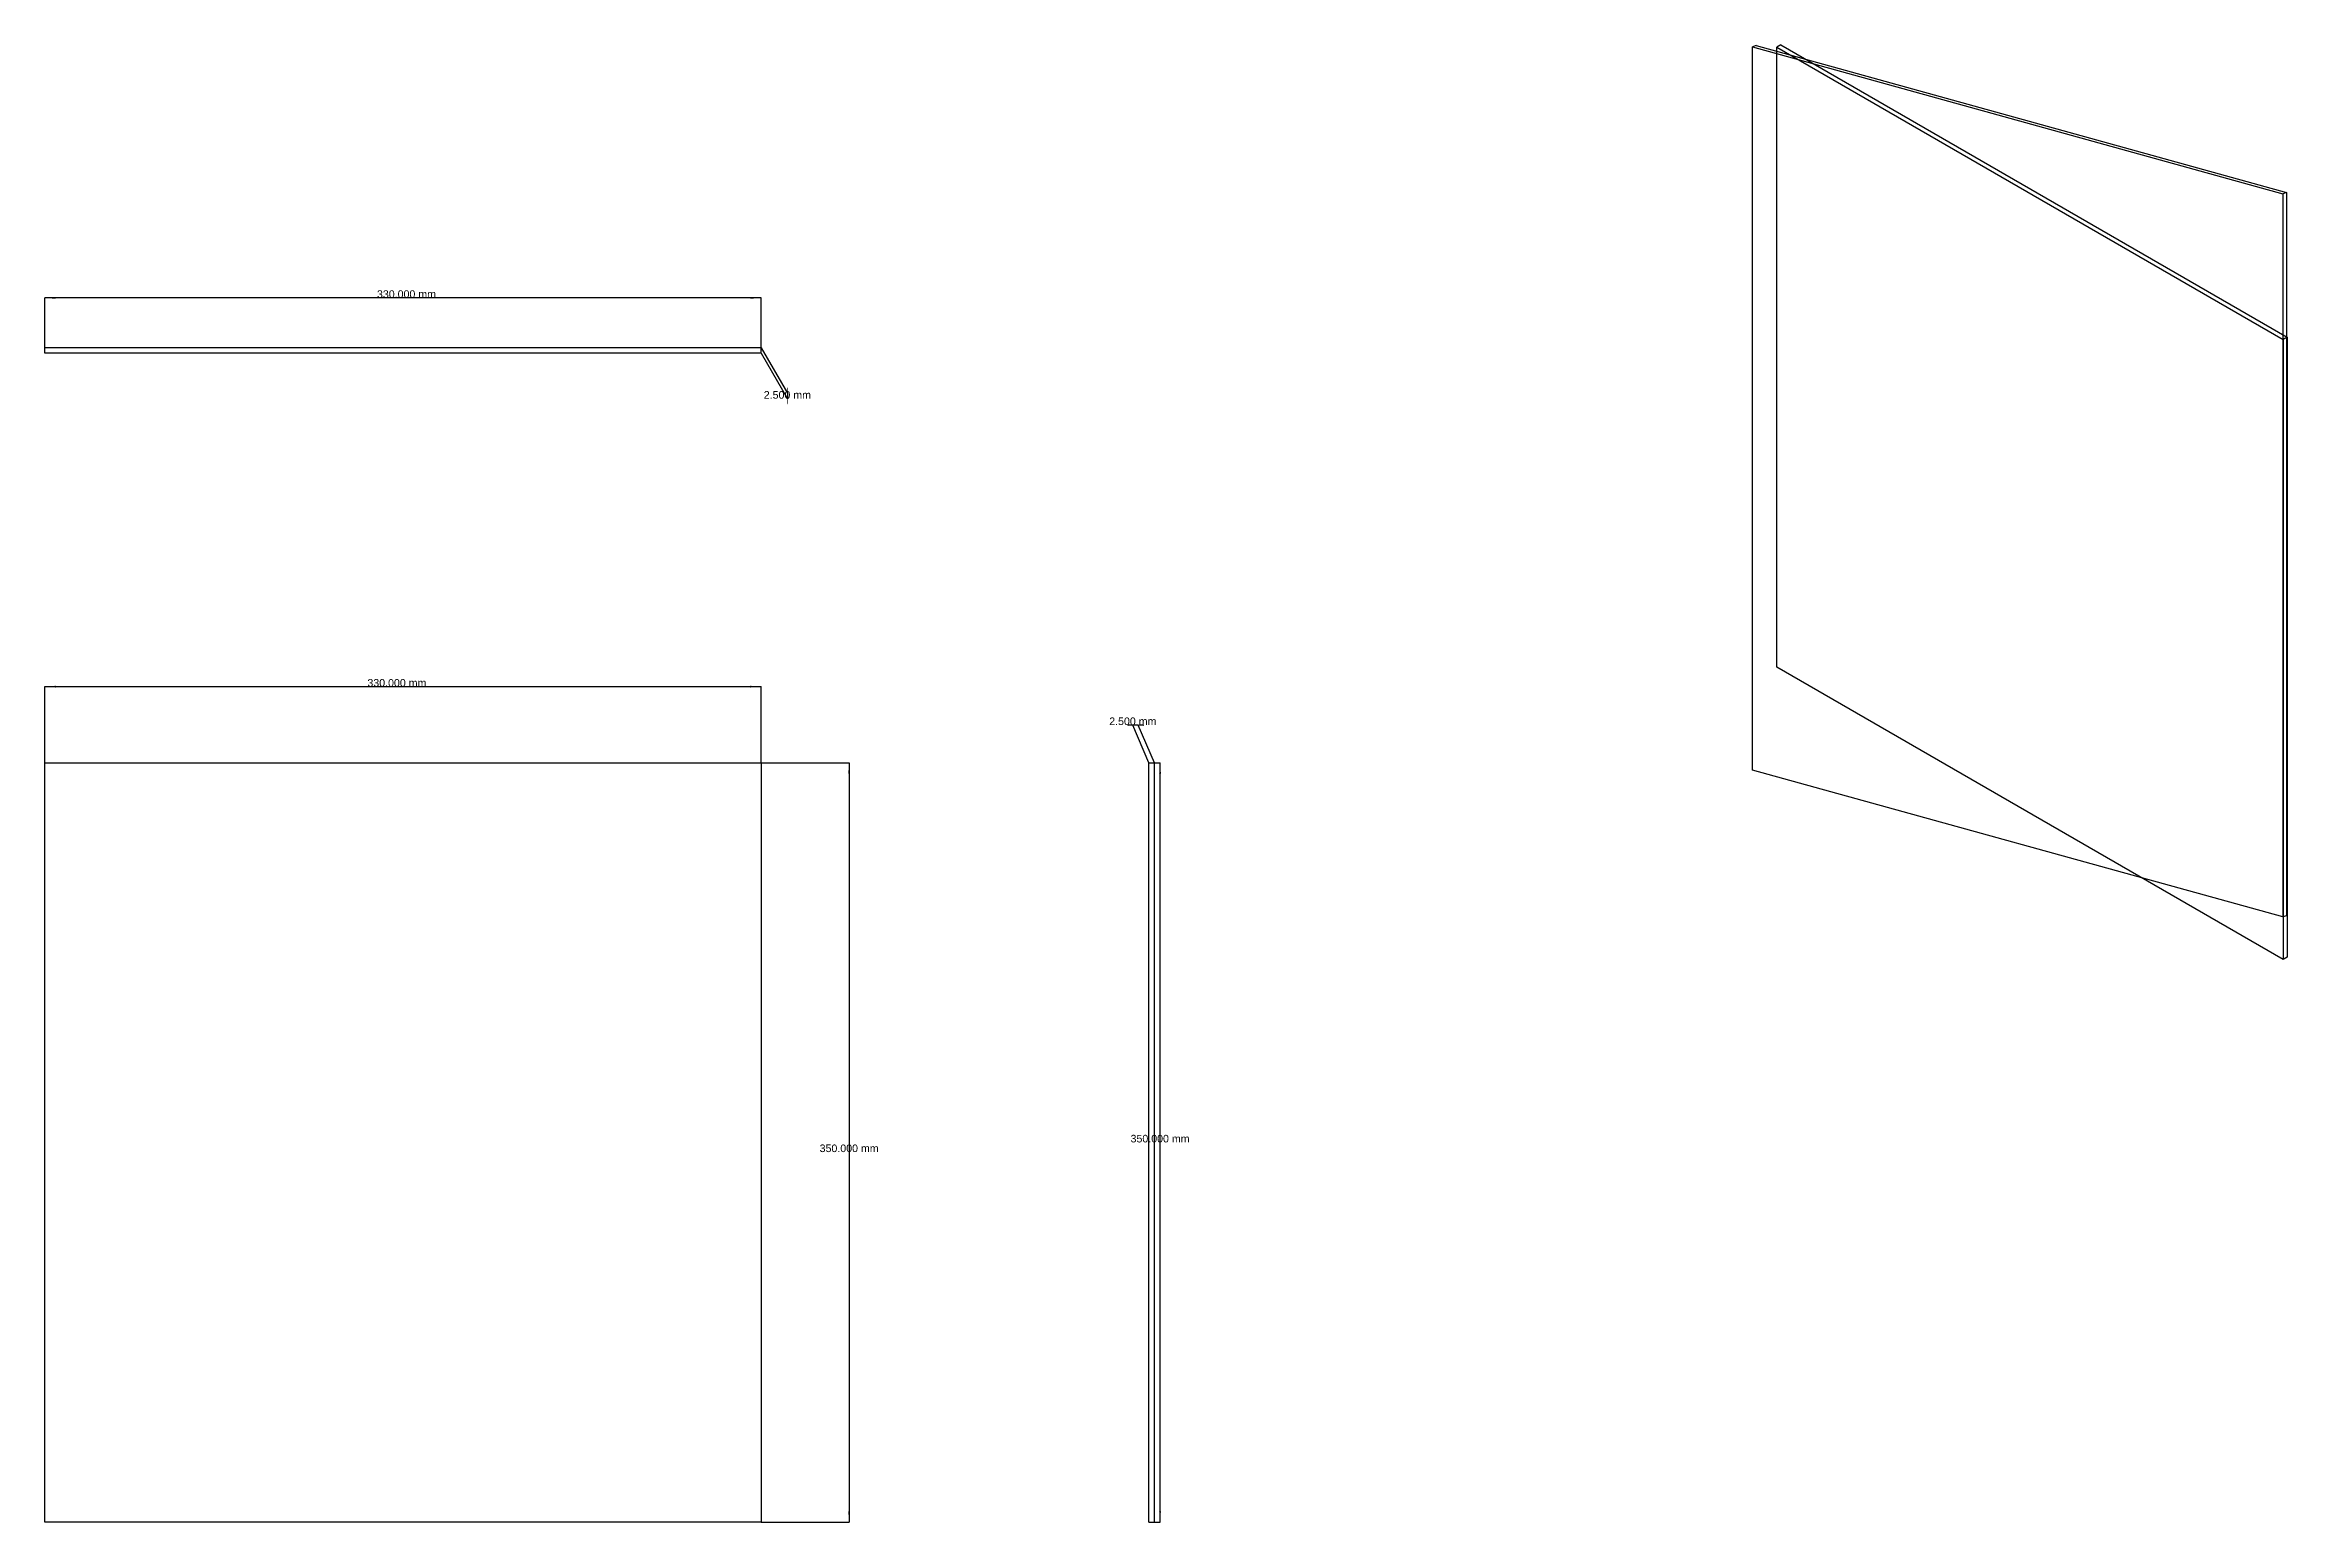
# Model space of a CAD drawing. Extents: x 108 to 1142, y 123 to 804.
import ezdxf
from ezdxf.enums import TextEntityAlignment as Align

# ---------------------------------------------------------------- set-up
doc = ezdxf.new("R2010")
doc.units = 0
doc.layers.get('0').update_dxf_attribs({"linetype": 'CONTINUOUS'})
for name, color, linetype in [('Dimension032', 7, 'CONTINUOUS'), ('Dimension033', 7, 'CONTINUOUS'), ('Dimension034', 7, 'CONTINUOUS'), ('Dimension035', 7, 'CONTINUOUS'), ('Dimension036', 7, 'CONTINUOUS'), ('Dimension037', 7, 'CONTINUOUS'), ('ProjItem015', 7, 'CONTINUOUS'), ('ProjItem016', 7, 'CONTINUOUS'), ('ProjItem017', 7, 'CONTINUOUS'), ('View', 7, 'CONTINUOUS'), ('View019', 7, 'CONTINUOUS')]:
    doc.layers.add(name, color=color, linetype=linetype)
doc.styles.get("Standard").update_dxf_attribs({"font": 'arial.ttf'})
doc.dimstyles.get("Standard").update_dxf_attribs({"dimscale": 0, "dimtxt": 2.5, "dimasz": 2.5, "dimexe": 1.25, "dimexo": 0.625, "dimtad": 1, "dimtxsty": 'STANDARD', "dimcen": 2.5, "dimazin": 3, "dimtfac": 1, "dimtmove": 0, "dimatfit": 3})

# ---------------------------------------------------------------- blocks, each defined once
blk = doc.blocks.new('*Dimension032')
at = {"color": 0}
for points in [[(113.478, 508.066), (113.478, 508.899), (108.478, 508.482)], [(433.478, 508.066), (433.478, 508.899), (438.478, 508.482)]]:
    blk.add_solid(points, dxfattribs=at)
at = {"layer": 'Dimension032'}
for p, q in [((108.478, 473.435), (108.478, 508.482)), ((108.478, 508.482), (438.478, 508.482)), ((438.478, 473.435), (438.478, 508.482))]:
    blk.add_line(p, q, dxfattribs=at)
blk.add_text('330.000 mm', height=3.5, dxfattribs=at).set_placement((270.697, 508.482), align=Align.CENTER)
blk = doc.blocks.new('*Dimension033')
at = {"color": 0}
for points in [[(478.66, 468.435), (479.493, 468.435), (479.076, 473.435)], [(478.66, 128.435), (479.493, 128.435), (479.076, 123.435)]]:
    blk.add_solid(points, dxfattribs=at)
at = {"layer": 'Dimension033'}
for p, q in [((438.478, 473.435), (479.076, 473.435)), ((479.076, 473.435), (479.076, 123.435)), ((438.478, 123.435), (479.076, 123.435))]:
    blk.add_line(p, q, dxfattribs=at)
blk.add_text('350.000 mm', height=3.5, dxfattribs=at).set_placement((479.076, 293.985), align=Align.CENTER)
blk = doc.blocks.new('*Dimension034')
at = {"color": 0}
for points in [[(607.459, 490.404), (607.13, 491.17), (612.295, 490.787)], [(614.959, 490.404), (614.63, 491.17), (609.795, 490.787)]]:
    blk.add_solid(points, dxfattribs=at)
at = {"layer": 'Dimension034'}
for p, q in [((617.228, 473.435), (609.795, 490.787)), ((612.295, 490.787), (609.795, 490.787)), ((619.728, 473.435), (612.295, 490.787))]:
    blk.add_line(p, q, dxfattribs=at)
blk.add_text('2.500 mm', height=3.5, dxfattribs=at).set_placement((609.795, 490.787), align=Align.CENTER)
blk = doc.blocks.new('*Dimension035')
at = {"color": 0}
for points in [[(621.928, 468.435), (622.761, 468.435), (622.345, 473.435)], [(621.928, 128.435), (622.761, 128.435), (622.345, 123.435)]]:
    blk.add_solid(points, dxfattribs=at)
at = {"layer": 'Dimension035'}
for p, q in [((619.728, 473.435), (622.345, 473.435)), ((622.345, 123.435), (622.345, 473.435)), ((619.728, 123.435), (622.345, 123.435))]:
    blk.add_line(p, q, dxfattribs=at)
blk.add_text('350.000 mm', height=3.5, dxfattribs=at).set_placement((622.345, 298.435), align=Align.CENTER)
blk = doc.blocks.new('*Dimension036')
at = {"color": 0}
for points in [[(113.478, 687.225), (113.478, 688.058), (108.478, 687.642)], [(433.478, 687.225), (433.478, 688.058), (438.478, 687.642)]]:
    blk.add_solid(points, dxfattribs=at)
at = {"layer": 'Dimension036'}
for p, q in [((108.478, 664.685), (108.478, 687.642)), ((438.478, 687.642), (108.478, 687.642)), ((438.478, 664.685), (438.478, 687.642))]:
    blk.add_line(p, q, dxfattribs=at)
blk.add_text('330.000 mm', height=3.5, dxfattribs=at).set_placement((275.111, 687.642), align=Align.CENTER)
blk = doc.blocks.new('*Dimension037')
at = {"color": 0}
for points in [[(450.412, 646.554), (450.829, 645.832), (450.62, 641.193)], [(450.412, 639.054), (450.829, 638.332), (450.62, 643.693)]]:
    blk.add_solid(points, dxfattribs=at)
at = {"layer": 'Dimension037'}
for p, q in [((438.478, 664.685), (450.62, 643.693)), ((438.478, 662.185), (450.62, 641.193)), ((450.62, 643.693), (450.62, 641.193))]:
    blk.add_line(p, q, dxfattribs=at)
blk.add_text('2.500 mm', height=3.5, dxfattribs=at).set_placement((450.62, 641.193), align=Align.CENTER)

msp = doc.modelspace()

# ---------------------------------------------------------------- linework, layer by layer
at = {"layer": 'ProjItem015'}
for p, q in [((108.478, 473.435), (438.478, 473.435)), ((108.478, 123.435), (108.478, 473.435)), ((438.478, 473.435), (438.478, 123.435)), ((438.478, 123.435), (108.478, 123.435))]:
    msp.add_line(p, q, dxfattribs=at)
at = {"layer": 'ProjItem016'}
for p, q in [((108.478, 662.185), (108.478, 664.685)), ((438.478, 664.685), (108.478, 664.685)), ((438.478, 662.185), (108.478, 662.185)), ((438.478, 662.185), (438.478, 664.685))]:
    msp.add_line(p, q, dxfattribs=at)
at = {"layer": 'ProjItem017'}
for p, q in [((617.228, 473.435), (619.728, 473.435)), ((617.228, 123.435), (617.228, 473.435)), ((619.728, 123.435), (619.728, 473.435)), ((617.228, 123.435), (619.728, 123.435))]:
    msp.add_line(p, q, dxfattribs=at)
at = {"layer": 'View'}
for p, q in [((908.342, 804.264), (906.574, 803.243)), ((906.574, 803.243), (1139.92, 668.521)), ((906.574, 517.469), (906.574, 803.243)), ((908.342, 804.264), (1141.69, 669.542)), ((1141.69, 669.542), (1139.92, 668.521)), ((1139.92, 668.521), (1139.92, 382.748)), ((1141.69, 669.542), (1141.69, 383.768)), ((1139.92, 382.748), (906.574, 517.469)), ((1141.69, 383.768), (1139.92, 382.748))]:
    msp.add_line(p, q, dxfattribs=at)
at = {"layer": 'View019'}
for p, q in [((897.036, 803.89), (895.355, 803.325)), ((895.355, 803.325), (1139.69, 735.662)), ((895.355, 470.008), (895.355, 803.325)), ((897.036, 803.89), (1141.37, 736.226)), ((1141.37, 736.226), (1139.69, 735.662)), ((1139.69, 735.662), (1139.69, 402.344)), ((1141.37, 736.226), (1141.37, 402.909)), ((1139.69, 402.344), (895.355, 470.008)), ((1141.37, 402.909), (1139.69, 402.344))]:
    msp.add_line(p, q, dxfattribs=at)

# ---------------------------------------------------------------- dimensions: what is measured, and where the dimension line sits
at = {"layer": 'Dimension032'}
dim = msp.add_aligned_dim(p1=(108.478, 473.435), p2=(438.478, 473.435), distance=35.047, text='330.000 mm', dimstyle='STANDARD', dxfattribs=at)
dim.commit()
dim.dimension.update_dxf_attribs({"geometry": '*Dimension032', "text_midpoint": (270.697, 513.482)})
at = {"layer": 'Dimension033'}
dim = msp.add_aligned_dim(p1=(438.478, 473.435), p2=(438.478, 123.435), distance=40.598, text='350.000 mm', dimstyle='STANDARD', dxfattribs=at)
dim.commit()
dim.dimension.update_dxf_attribs({"geometry": '*Dimension033', "text_midpoint": (474.076, 293.985)})
at = {"layer": 'Dimension034'}
dim = msp.add_aligned_dim(p1=(619.728, 473.435), p2=(617.228, 473.435), distance=-17.352, text='2.500 mm', dimstyle='STANDARD', dxfattribs=at)
dim.commit()
dim.dimension.update_dxf_attribs({"geometry": '*Dimension034', "text_midpoint": (609.795, 485.787)})
at = {"layer": 'Dimension035'}
dim = msp.add_aligned_dim(p1=(619.728, 123.435), p2=(619.728, 473.435), distance=-2.617, text='350.000 mm', dimstyle='STANDARD', dxfattribs=at)
dim.commit()
dim.dimension.update_dxf_attribs({"geometry": '*Dimension035', "text_midpoint": (627.345, 298.435)})
at = {"layer": 'Dimension036'}
dim = msp.add_aligned_dim(p1=(438.478, 664.685), p2=(108.478, 664.685), distance=-22.957, text='330.000 mm', dimstyle='STANDARD', dxfattribs=at)
dim.commit()
dim.dimension.update_dxf_attribs({"geometry": '*Dimension036', "text_midpoint": (275.111, 682.642)})
at = {"layer": 'Dimension037'}
dim = msp.add_aligned_dim(p1=(438.478, 664.685), p2=(438.478, 662.185), distance=12.142, text='2.500 mm', dimstyle='STANDARD', dxfattribs=at)
dim.commit()
dim.dimension.update_dxf_attribs({"geometry": '*Dimension037', "text_midpoint": (445.62, 641.193)})

doc.saveas('drawing.dxf')
